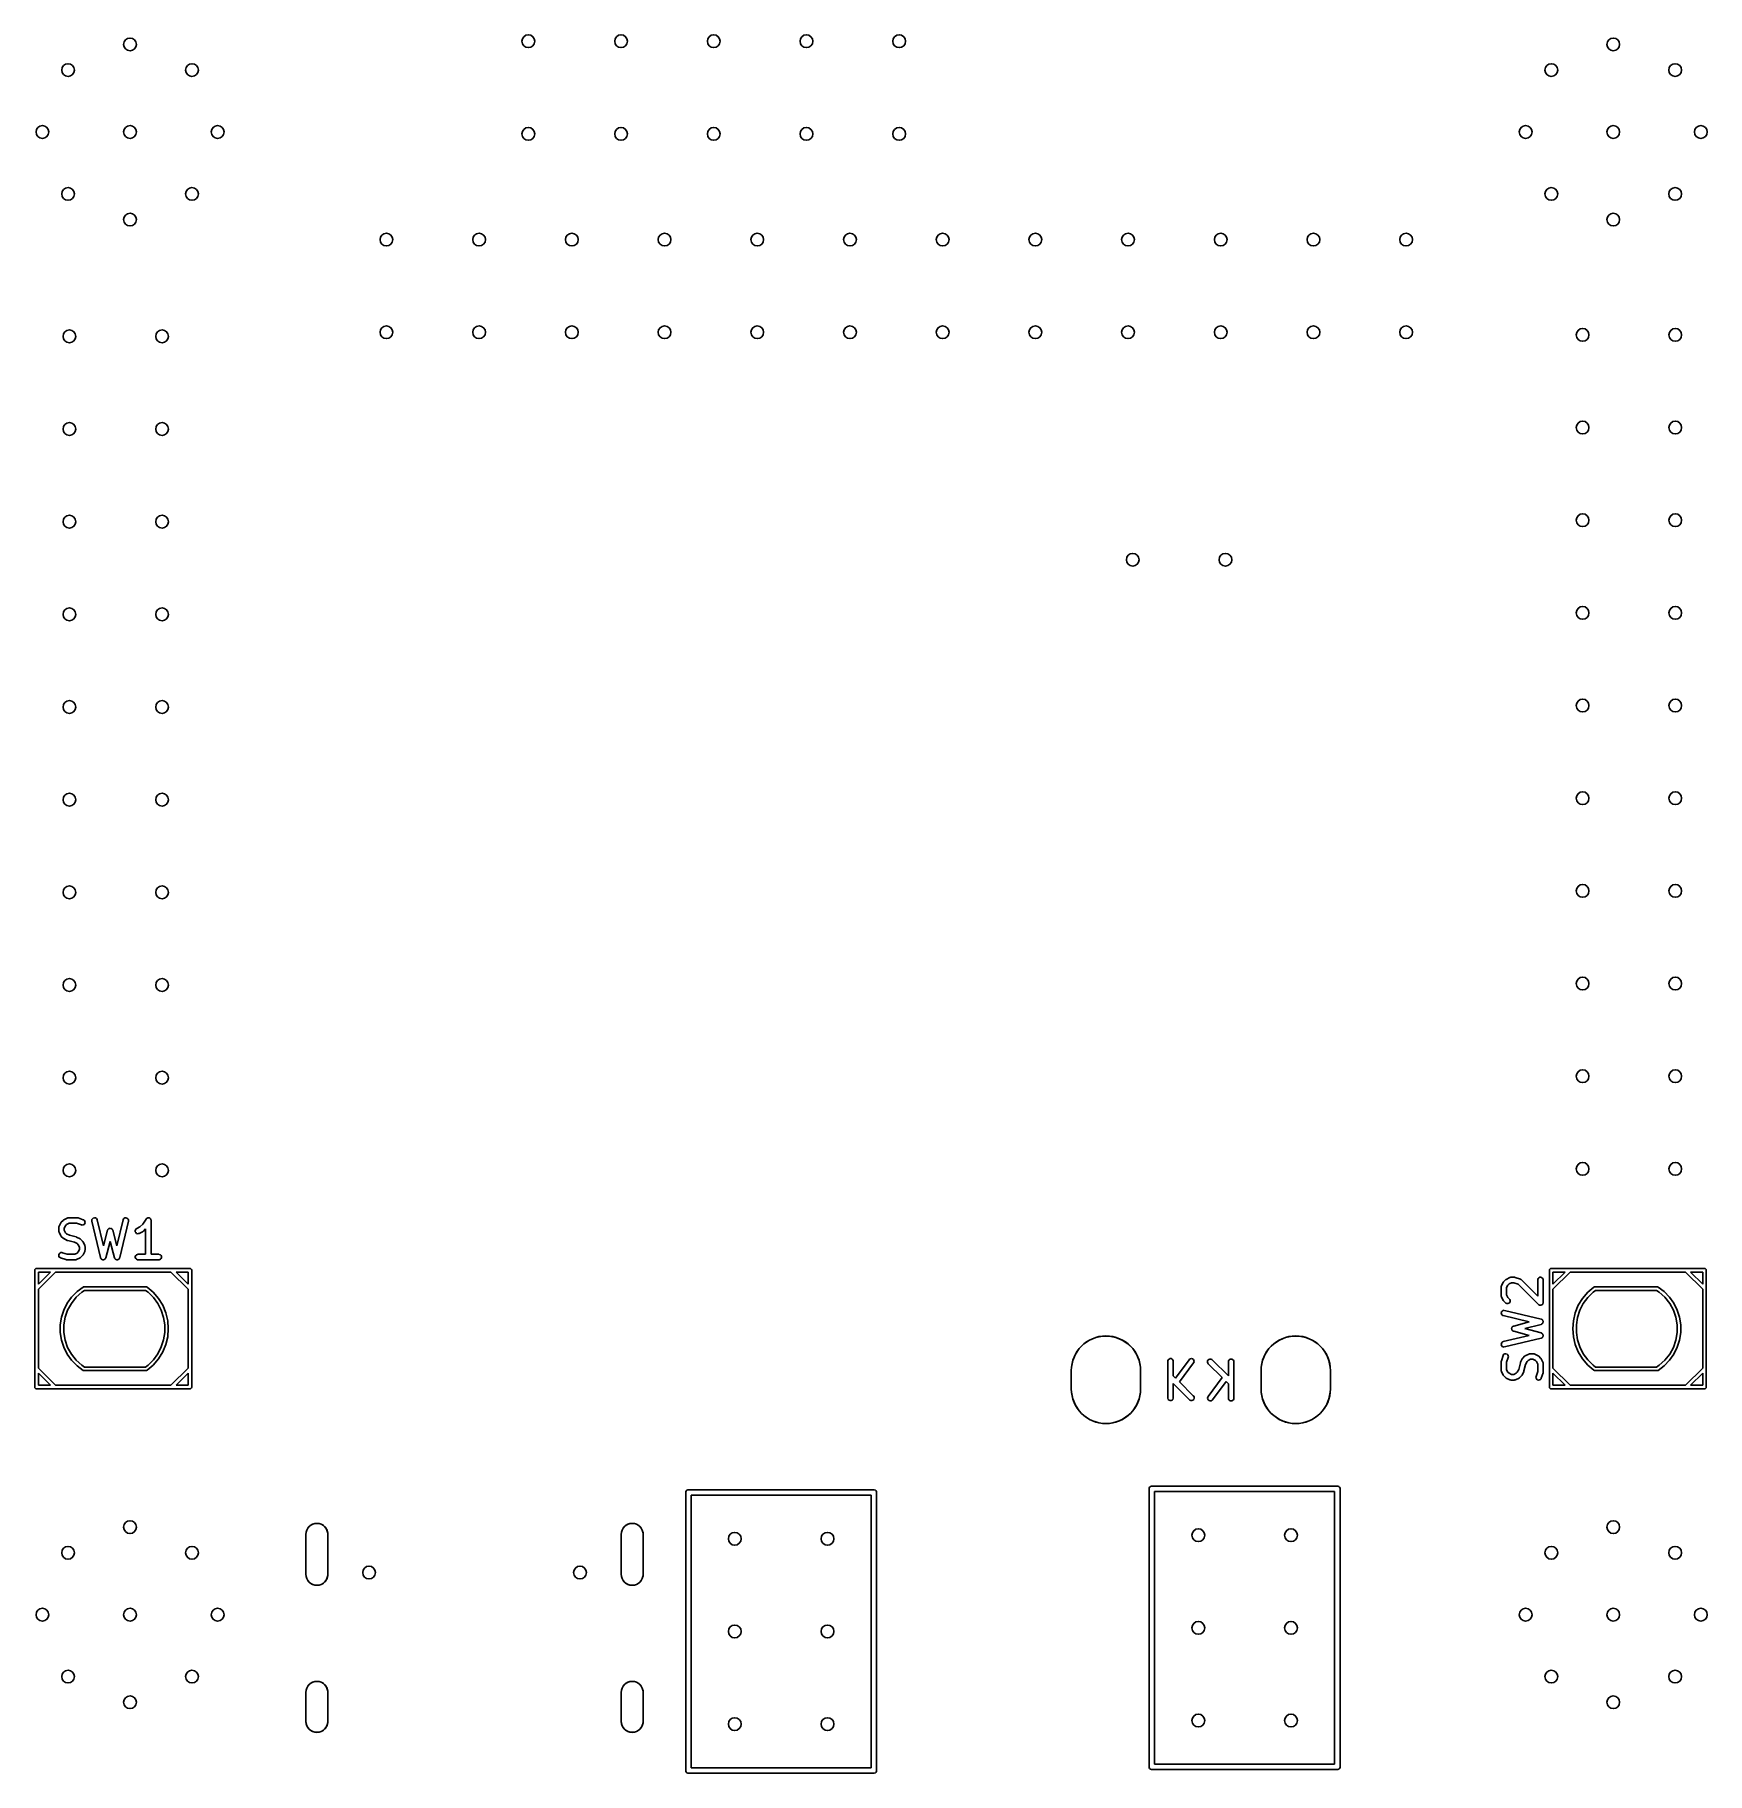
# Model space of a CAD drawing. Extents: x 0.3 to 2.1, y 0.23 to 2.1.
import ezdxf

# ---------------------------------------------------------------- set-up
doc = ezdxf.new("R2010")
doc.units = 0
doc.header["$MEASUREMENT"] = 0
doc.layers.add('BLACK', color=7, linetype='CONTINUOUS')

msp = doc.modelspace()

# ---------------------------------------------------------------- linework, layer by layer
at = {"layer": 'BLACK', "linetype": 'CONTINUOUS'}
for p, q in [((0.3258, 0.8237), (0.3277, 0.8255)), ((0.3277, 0.8255), (0.3279, 0.8257)), ((0.3279, 0.8257), (0.328, 0.8258)), ((0.328, 0.8258), (0.3281, 0.8258)), ((0.3281, 0.8258), (0.3282, 0.8259)), ((0.3282, 0.8259), (0.3285, 0.8261)), ((0.3282, 0.8259), (0.3282, 0.8259)), ((0.3285, 0.8261), (0.3322, 0.828)), ((0.3322, 0.828), (0.3328, 0.8282)), ((0.3328, 0.8282), (0.3329, 0.8282)), ((0.3329, 0.8282), (0.333, 0.8282)), ((0.333, 0.8282), (0.3335, 0.8283)), ((0.3335, 0.8283), (0.3429, 0.8283)), ((0.3429, 0.8283), (0.3432, 0.8282)), ((0.3432, 0.8282), (0.3433, 0.8283)), ((0.3433, 0.8283), (0.3434, 0.8282)), ((0.3434, 0.8282), (0.3435, 0.8282)), ((0.3435, 0.8282), (0.3436, 0.8282)), ((0.3436, 0.8282), (0.3439, 0.8281)), ((0.3439, 0.8281), (0.3495, 0.8262)), ((0.3495, 0.8262), (0.35, 0.826)), ((0.35, 0.826), (0.3509, 0.8253)), ((0.3587, 0.8252), (0.3589, 0.8263)), ((0.3589, 0.8263), (0.3595, 0.8273)), ((0.3595, 0.8273), (0.3604, 0.828)), ((0.3604, 0.828), (0.3616, 0.8283)), ((0.3616, 0.8283), (0.3627, 0.8281)), ((0.3627, 0.8281), (0.3637, 0.8275)), ((0.3637, 0.8275), (0.3644, 0.8266)), ((0.3644, 0.8266), (0.3645, 0.826)), ((0.3645, 0.826), (0.3712, 0.798)), ((0.3859, 0.798), (0.3925, 0.826)), ((0.3925, 0.826), (0.3927, 0.8266)), ((0.3927, 0.8266), (0.3934, 0.8275)), ((0.3934, 0.8275), (0.3944, 0.8281)), ((0.3944, 0.8281), (0.3955, 0.8283)), ((0.3955, 0.8283), (0.3966, 0.828)), ((0.3966, 0.828), (0.3976, 0.8273)), ((0.3976, 0.8273), (0.3982, 0.8263)), ((0.3982, 0.8263), (0.3984, 0.8252)), ((0.4137, 0.8216), (0.4173, 0.827)), ((0.4173, 0.827), (0.4177, 0.8274)), ((0.4173, 0.827), (0.4173, 0.827)), ((0.4173, 0.827), (0.4173, 0.827)), ((0.4173, 0.827), (0.4173, 0.827)), ((0.4177, 0.8274), (0.4179, 0.8276)), ((0.4179, 0.8276), (0.4181, 0.8278)), ((0.4181, 0.8278), (0.4184, 0.8279)), ((0.4184, 0.8279), (0.4187, 0.828)), ((0.4187, 0.828), (0.4189, 0.8281)), ((0.4189, 0.8281), (0.4192, 0.8282)), ((0.4192, 0.8282), (0.4195, 0.8282)), ((0.4195, 0.8282), (0.4198, 0.8283)), ((0.4198, 0.8283), (0.4201, 0.8282)), ((0.4201, 0.8282), (0.4204, 0.8282)), ((0.4204, 0.8282), (0.4206, 0.8281)), ((0.4206, 0.8281), (0.4209, 0.8281)), ((0.4209, 0.8281), (0.4212, 0.8279)), ((0.4212, 0.8279), (0.4214, 0.8278)), ((0.4214, 0.8278), (0.4216, 0.8276)), ((0.4216, 0.8276), (0.4219, 0.8274)), ((0.4219, 0.8274), (0.422, 0.8272)), ((0.422, 0.8272), (0.4222, 0.827)), ((0.4222, 0.827), (0.4224, 0.8267)), ((0.4224, 0.8267), (0.4225, 0.8265)), ((0.4225, 0.8265), (0.4226, 0.8262)), ((0.4226, 0.8262), (0.4227, 0.8259)), ((0.4227, 0.8259), (0.4227, 0.8253)), ((0.3231, 0.8178), (0.3232, 0.8184)), ((0.3231, 0.8141), (0.3231, 0.8178)), ((0.3232, 0.8135), (0.3231, 0.8141)), ((0.3232, 0.8186), (0.3234, 0.8191)), ((0.3232, 0.8185), (0.3232, 0.8186)), ((0.3232, 0.8184), (0.3232, 0.8185)), ((0.3232, 0.8134), (0.3232, 0.8135)), ((0.3232, 0.8133), (0.3232, 0.8134)), ((0.3234, 0.8128), (0.3232, 0.8133)), ((0.3234, 0.8191), (0.3253, 0.8229)), ((0.3253, 0.809), (0.3234, 0.8128)), ((0.3253, 0.8229), (0.3254, 0.8231)), ((0.3254, 0.8088), (0.3253, 0.809)), ((0.3254, 0.8231), (0.3255, 0.8232)), ((0.3255, 0.8087), (0.3254, 0.8088)), ((0.3255, 0.8233), (0.3256, 0.8234)), ((0.3255, 0.8232), (0.3255, 0.8233)), ((0.3255, 0.8086), (0.3255, 0.8087)), ((0.3256, 0.8085), (0.3255, 0.8086)), ((0.3256, 0.8234), (0.3257, 0.8234)), ((0.3257, 0.8085), (0.3256, 0.8085)), ((0.3257, 0.8234), (0.3258, 0.8237)), ((0.3258, 0.8082), (0.3257, 0.8085)), ((0.3277, 0.8064), (0.3258, 0.8082)), ((0.3304, 0.8198), (0.329, 0.8171)), ((0.329, 0.8171), (0.329, 0.8148)), ((0.329, 0.8148), (0.3304, 0.8121)), ((0.3315, 0.821), (0.3304, 0.8198)), ((0.3304, 0.8121), (0.3315, 0.8109)), ((0.3342, 0.8224), (0.3315, 0.821)), ((0.3315, 0.8109), (0.3346, 0.8094)), ((0.3424, 0.8224), (0.3342, 0.8224)), ((0.3346, 0.8094), (0.3418, 0.8076)), ((0.3418, 0.8076), (0.3418, 0.8075)), ((0.3418, 0.8075), (0.3418, 0.8075)), ((0.3418, 0.8075), (0.3421, 0.8075)), ((0.3421, 0.8075), (0.3423, 0.8074)), ((0.3423, 0.8074), (0.3423, 0.8074)), ((0.3423, 0.8074), (0.3424, 0.8073)), ((0.3476, 0.8206), (0.3424, 0.8224)), ((0.3424, 0.8073), (0.3461, 0.8055)), ((0.3482, 0.8205), (0.3476, 0.8206)), ((0.3493, 0.8206), (0.3482, 0.8205)), ((0.3504, 0.8211), (0.3493, 0.8206)), ((0.3511, 0.822), (0.3504, 0.8211)), ((0.3509, 0.8253), (0.3514, 0.8242)), ((0.3515, 0.8231), (0.3511, 0.822)), ((0.3514, 0.8242), (0.3515, 0.8231)), ((0.3588, 0.8246), (0.3587, 0.8252)), ((0.3682, 0.7853), (0.3588, 0.8246)), ((0.3712, 0.798), (0.3757, 0.8148)), ((0.3757, 0.815), (0.3758, 0.8151)), ((0.3757, 0.8148), (0.3757, 0.815)), ((0.3757, 0.815), (0.3757, 0.815)), ((0.3758, 0.8151), (0.3759, 0.8154)), ((0.3759, 0.8154), (0.3761, 0.8157)), ((0.3761, 0.8157), (0.3763, 0.816)), ((0.3763, 0.816), (0.3765, 0.8161)), ((0.3765, 0.8161), (0.3766, 0.8163)), ((0.3766, 0.8163), (0.3769, 0.8165)), ((0.3769, 0.8165), (0.3772, 0.8167)), ((0.3772, 0.8167), (0.3774, 0.8168)), ((0.3774, 0.8168), (0.3776, 0.8169)), ((0.3776, 0.8169), (0.378, 0.8169)), ((0.378, 0.8169), (0.3784, 0.817)), ((0.3784, 0.817), (0.3785, 0.817)), ((0.3785, 0.817), (0.3787, 0.817)), ((0.3787, 0.817), (0.3791, 0.8169)), ((0.3791, 0.8169), (0.3795, 0.8169)), ((0.3795, 0.8169), (0.3797, 0.8168)), ((0.3797, 0.8168), (0.3798, 0.8167)), ((0.3798, 0.8167), (0.3802, 0.8165)), ((0.3802, 0.8165), (0.3805, 0.8163)), ((0.3805, 0.8163), (0.3806, 0.8161)), ((0.3806, 0.8161), (0.3808, 0.816)), ((0.3808, 0.816), (0.381, 0.8157)), ((0.381, 0.8157), (0.3812, 0.8154)), ((0.3812, 0.8154), (0.3813, 0.8151)), ((0.3813, 0.8151), (0.3813, 0.815)), ((0.3813, 0.815), (0.3813, 0.815)), ((0.3813, 0.815), (0.3814, 0.8148)), ((0.3814, 0.8148), (0.3859, 0.798)), ((0.3983, 0.8246), (0.3889, 0.7853)), ((0.3984, 0.8252), (0.3983, 0.8246)), ((0.4056, 0.8144), (0.406, 0.8155)), ((0.4057, 0.8133), (0.4056, 0.8144)), ((0.4062, 0.8123), (0.4057, 0.8133)), ((0.406, 0.8155), (0.4067, 0.8164)), ((0.4071, 0.8115), (0.4062, 0.8123)), ((0.4067, 0.8164), (0.4072, 0.8167)), ((0.4082, 0.8111), (0.4071, 0.8115)), ((0.4072, 0.8167), (0.4105, 0.8184)), ((0.4093, 0.8112), (0.4082, 0.8111)), ((0.4099, 0.8114), (0.4093, 0.8112)), ((0.4136, 0.8133), (0.4099, 0.8114)), ((0.4105, 0.8184), (0.4137, 0.8216)), ((0.4139, 0.8135), (0.4136, 0.8133)), ((0.414, 0.8136), (0.4139, 0.8135)), ((0.4139, 0.8135), (0.4139, 0.8135)), ((0.4141, 0.8136), (0.414, 0.8136)), ((0.4142, 0.8137), (0.4141, 0.8136)), ((0.4144, 0.8139), (0.4142, 0.8137)), ((0.4168, 0.8163), (0.4144, 0.8139)), ((0.4168, 0.7889), (0.4168, 0.8163)), ((0.4227, 0.8253), (0.4227, 0.8253)), ((0.4227, 0.8253), (0.4227, 0.8253)), ((0.4227, 0.8253), (0.4227, 0.8253)), ((0.4227, 0.8253), (0.4227, 0.7889)), ((0.3231, 0.7882), (0.3235, 0.7893)), ((0.3232, 0.787), (0.3231, 0.7882)), ((0.3235, 0.7893), (0.3242, 0.7902)), ((0.3242, 0.7902), (0.3253, 0.7907)), ((0.3253, 0.7907), (0.3264, 0.7908)), ((0.3264, 0.7908), (0.327, 0.7906)), ((0.327, 0.7906), (0.3322, 0.7889)), ((0.3279, 0.8062), (0.3277, 0.8064)), ((0.328, 0.8061), (0.3279, 0.8062)), ((0.3281, 0.8061), (0.328, 0.8061)), ((0.3282, 0.806), (0.3281, 0.8061)), ((0.3285, 0.8058), (0.3282, 0.806)), ((0.3282, 0.806), (0.3282, 0.806)), ((0.3322, 0.8039), (0.3285, 0.8058)), ((0.3323, 0.8039), (0.3322, 0.8039)), ((0.3322, 0.7889), (0.3404, 0.7889)), ((0.3325, 0.8038), (0.3323, 0.8039)), ((0.3323, 0.8039), (0.3323, 0.8039)), ((0.3328, 0.8037), (0.3325, 0.8038)), ((0.34, 0.8019), (0.3328, 0.8037)), ((0.3328, 0.8037), (0.3328, 0.8037)), ((0.3328, 0.8037), (0.3328, 0.8037)), ((0.343, 0.8004), (0.34, 0.8019)), ((0.3404, 0.7889), (0.343, 0.7903)), ((0.3442, 0.7992), (0.343, 0.8004)), ((0.343, 0.7903), (0.3442, 0.7915)), ((0.3456, 0.7965), (0.3442, 0.7992)), ((0.3442, 0.7915), (0.3456, 0.7941)), ((0.3456, 0.7941), (0.3456, 0.7965)), ((0.3461, 0.8055), (0.3464, 0.8053)), ((0.3464, 0.8053), (0.3464, 0.8053)), ((0.3464, 0.8053), (0.3465, 0.8052)), ((0.3465, 0.8052), (0.3466, 0.8052)), ((0.3466, 0.8052), (0.3467, 0.8051)), ((0.3467, 0.8051), (0.3469, 0.8049)), ((0.3469, 0.8049), (0.3488, 0.803)), ((0.3488, 0.803), (0.3489, 0.8028)), ((0.3489, 0.8028), (0.349, 0.8028)), ((0.349, 0.8028), (0.3491, 0.8027)), ((0.3491, 0.788), (0.349, 0.7879)), ((0.3491, 0.8027), (0.3491, 0.8026)), ((0.3491, 0.8026), (0.3492, 0.8025)), ((0.3492, 0.7881), (0.3491, 0.7881)), ((0.3491, 0.7881), (0.3491, 0.788)), ((0.3492, 0.8025), (0.3493, 0.8023)), ((0.3493, 0.7884), (0.3492, 0.7881)), ((0.3493, 0.8023), (0.3512, 0.7985)), ((0.3512, 0.7921), (0.3493, 0.7884)), ((0.3512, 0.7985), (0.3514, 0.798)), ((0.3514, 0.7927), (0.3512, 0.7921)), ((0.3514, 0.798), (0.3514, 0.7979)), ((0.3514, 0.7979), (0.3514, 0.7978)), ((0.3514, 0.7978), (0.3515, 0.7972)), ((0.3515, 0.7935), (0.3514, 0.7929)), ((0.3514, 0.7929), (0.3514, 0.7928)), ((0.3514, 0.7928), (0.3514, 0.7927)), ((0.3515, 0.7972), (0.3515, 0.7935)), ((0.3785, 0.8026), (0.3739, 0.7852)), ((0.3832, 0.7852), (0.3785, 0.8026)), ((0.4061, 0.7876), (0.4069, 0.7884)), ((0.4069, 0.7884), (0.408, 0.7888)), ((0.408, 0.7888), (0.4085, 0.7889)), ((0.4085, 0.7889), (0.4168, 0.7889)), ((0.4227, 0.7889), (0.431, 0.7889)), ((0.431, 0.7889), (0.4316, 0.7888)), ((0.4316, 0.7888), (0.4327, 0.7884)), ((0.4327, 0.7884), (0.4335, 0.7876)), ((0.2972, 0.7717), (0.2974, 0.7724)), ((0.2972, 0.6457), (0.2972, 0.7717)), ((0.2974, 0.7724), (0.2985, 0.7735)), ((0.2985, 0.7735), (0.2992, 0.7736)), ((0.2992, 0.7736), (0.4646, 0.7736)), ((0.3197, 0.7697), (0.3012, 0.7512)), ((0.3012, 0.7697), (0.3012, 0.7567)), ((0.3012, 0.7567), (0.3141, 0.7697)), ((0.3141, 0.7697), (0.3012, 0.7697)), ((0.4441, 0.7697), (0.3197, 0.7697)), ((0.3237, 0.786), (0.3232, 0.787)), ((0.3246, 0.7853), (0.3237, 0.786)), ((0.3251, 0.785), (0.3246, 0.7853)), ((0.3307, 0.7832), (0.3251, 0.785)), ((0.331, 0.7831), (0.3307, 0.7832)), ((0.3311, 0.7831), (0.331, 0.7831)), ((0.3312, 0.783), (0.3311, 0.7831)), ((0.3313, 0.783), (0.3312, 0.783)), ((0.3314, 0.783), (0.3313, 0.783)), ((0.3317, 0.783), (0.3314, 0.783)), ((0.341, 0.783), (0.3317, 0.783)), ((0.3416, 0.7831), (0.341, 0.783)), ((0.3417, 0.7831), (0.3416, 0.7831)), ((0.3418, 0.7831), (0.3417, 0.7831)), ((0.3424, 0.7833), (0.3418, 0.7831)), ((0.3461, 0.7852), (0.3424, 0.7833)), ((0.3464, 0.7853), (0.3461, 0.7852)), ((0.3465, 0.7854), (0.3464, 0.7854)), ((0.3464, 0.7854), (0.3464, 0.7853)), ((0.3466, 0.7855), (0.3465, 0.7854)), ((0.3467, 0.7856), (0.3466, 0.7855)), ((0.3469, 0.7857), (0.3467, 0.7856)), ((0.3488, 0.7876), (0.3469, 0.7857)), ((0.3489, 0.7878), (0.3488, 0.7876)), ((0.349, 0.7879), (0.3489, 0.7878)), ((0.3682, 0.7851), (0.3682, 0.7853)), ((0.3682, 0.785), (0.3682, 0.7851)), ((0.3683, 0.7849), (0.3682, 0.785)), ((0.3684, 0.7847), (0.3683, 0.7849)), ((0.3686, 0.7844), (0.3684, 0.7847)), ((0.3688, 0.784), (0.3686, 0.7844)), ((0.3689, 0.7839), (0.3688, 0.784)), ((0.369, 0.7838), (0.3689, 0.7839)), ((0.3694, 0.7836), (0.369, 0.7838)), ((0.3697, 0.7833), (0.3694, 0.7836)), ((0.3699, 0.7833), (0.3697, 0.7833)), ((0.37, 0.7832), (0.3699, 0.7833)), ((0.3704, 0.7831), (0.37, 0.7832)), ((0.3709, 0.783), (0.3704, 0.7831)), ((0.371, 0.783), (0.3709, 0.783)), ((0.3712, 0.783), (0.371, 0.783)), ((0.3716, 0.7831), (0.3712, 0.783)), ((0.372, 0.7832), (0.3716, 0.7831)), ((0.3721, 0.7832), (0.372, 0.7832)), ((0.3723, 0.7833), (0.3721, 0.7832)), ((0.3726, 0.7835), (0.3723, 0.7833)), ((0.373, 0.7837), (0.3726, 0.7835)), ((0.3731, 0.7839), (0.373, 0.7837)), ((0.3732, 0.7839), (0.3731, 0.7839)), ((0.3734, 0.7843), (0.3732, 0.7839)), ((0.3737, 0.7846), (0.3734, 0.7843)), ((0.3738, 0.7849), (0.3737, 0.7846)), ((0.3739, 0.7852), (0.3738, 0.785)), ((0.3738, 0.785), (0.3738, 0.7849)), ((0.3738, 0.7849), (0.3738, 0.7849)), ((0.3833, 0.785), (0.3832, 0.7852)), ((0.3833, 0.7849), (0.3833, 0.785)), ((0.3834, 0.7846), (0.3833, 0.7849)), ((0.3833, 0.7849), (0.3833, 0.7849)), ((0.3837, 0.7843), (0.3834, 0.7846)), ((0.3839, 0.7839), (0.3837, 0.7843)), ((0.384, 0.7839), (0.3839, 0.7839)), ((0.3841, 0.7837), (0.384, 0.7839)), ((0.3845, 0.7835), (0.3841, 0.7837)), ((0.3848, 0.7833), (0.3845, 0.7835)), ((0.385, 0.7832), (0.3848, 0.7833)), ((0.3851, 0.7832), (0.385, 0.7832)), ((0.3855, 0.7831), (0.3851, 0.7832)), ((0.3859, 0.783), (0.3855, 0.7831)), ((0.3861, 0.783), (0.3859, 0.783)), ((0.3862, 0.783), (0.3861, 0.783)), ((0.3866, 0.7831), (0.3862, 0.783)), ((0.3871, 0.7832), (0.3866, 0.7831)), ((0.3872, 0.7833), (0.3871, 0.7832)), ((0.3873, 0.7833), (0.3872, 0.7833)), ((0.3877, 0.7836), (0.3873, 0.7833)), ((0.3881, 0.7838), (0.3877, 0.7836)), ((0.3883, 0.784), (0.3881, 0.7839)), ((0.3881, 0.7839), (0.3881, 0.7838)), ((0.3885, 0.7844), (0.3883, 0.784)), ((0.3887, 0.7847), (0.3885, 0.7844)), ((0.3888, 0.7849), (0.3887, 0.7847)), ((0.3889, 0.7853), (0.3888, 0.7851)), ((0.3888, 0.7851), (0.3888, 0.785)), ((0.3888, 0.785), (0.3888, 0.7849)), ((0.4056, 0.7865), (0.4061, 0.7876)), ((0.4056, 0.7854), (0.4056, 0.7865)), ((0.4061, 0.7843), (0.4056, 0.7854)), ((0.4069, 0.7835), (0.4061, 0.7843)), ((0.408, 0.7831), (0.4069, 0.7835)), ((0.4085, 0.783), (0.408, 0.7831)), ((0.431, 0.783), (0.4085, 0.783)), ((0.4316, 0.7831), (0.431, 0.783)), ((0.4327, 0.7835), (0.4316, 0.7831)), ((0.4335, 0.7843), (0.4327, 0.7835)), ((0.4335, 0.7876), (0.4339, 0.7865)), ((0.4339, 0.7854), (0.4335, 0.7843)), ((0.4339, 0.7865), (0.4339, 0.7854)), ((0.4626, 0.7512), (0.4441, 0.7697)), ((0.4496, 0.7697), (0.4626, 0.7567)), ((0.4626, 0.7697), (0.4496, 0.7697)), ((0.4626, 0.7567), (0.4626, 0.7697)), ((0.4646, 0.7736), (0.4653, 0.7735)), ((0.4653, 0.7735), (0.4664, 0.7724)), ((0.4664, 0.7724), (0.4665, 0.7717)), ((0.4665, 0.7717), (0.4665, 0.6457)), ((1.9311, 0.7717), (1.9313, 0.7724)), ((1.9311, 0.6457), (1.9311, 0.7717)), ((1.9313, 0.7724), (1.9323, 0.7735)), ((1.9323, 0.7735), (1.9331, 0.7736)), ((1.9331, 0.7736), (2.0984, 0.7736)), ((1.9536, 0.7697), (1.935, 0.7512)), ((1.935, 0.7697), (1.935, 0.7567)), ((1.935, 0.7567), (1.948, 0.7697)), ((1.948, 0.7697), (1.935, 0.7697)), ((2.0779, 0.7697), (1.9536, 0.7697)), ((2.0965, 0.7512), (2.0779, 0.7697)), ((2.0835, 0.7697), (2.0965, 0.7567)), ((2.0965, 0.7697), (2.0835, 0.7697)), ((2.0965, 0.7567), (2.0965, 0.7697)), ((2.0984, 0.7736), (2.0992, 0.7735)), ((2.0992, 0.7735), (2.1002, 0.7724)), ((2.1002, 0.7724), (2.1004, 0.7717)), ((2.1004, 0.7717), (2.1004, 0.6457)), ((0.3012, 0.7512), (0.3012, 0.6662)), ((0.3428, 0.7487), (0.3493, 0.7536)), ((0.3493, 0.7536), (0.3495, 0.7537)), ((0.3495, 0.7537), (0.3496, 0.7538)), ((0.3496, 0.7538), (0.3504, 0.7539)), ((0.3504, 0.7539), (0.4173, 0.7539)), ((0.4173, 0.7539), (0.4173, 0.7539)), ((0.4173, 0.7539), (0.4173, 0.7539)), ((0.4173, 0.7539), (0.4181, 0.7538)), ((0.4173, 0.7539), (0.4173, 0.7539)), ((0.4181, 0.7538), (0.4182, 0.7536)), ((0.4182, 0.7536), (0.4185, 0.7536)), ((0.4185, 0.7536), (0.4185, 0.7536)), ((0.4185, 0.7536), (0.4251, 0.7479)), ((0.4626, 0.6662), (0.4626, 0.7512)), ((1.8791, 0.7537), (1.8792, 0.7542)), ((1.8791, 0.7443), (1.8791, 0.7537)), ((1.8792, 0.7544), (1.8794, 0.755)), ((1.8792, 0.7543), (1.8792, 0.7544)), ((1.8792, 0.7542), (1.8792, 0.7543)), ((1.8794, 0.755), (1.8813, 0.7587)), ((1.8813, 0.7587), (1.8815, 0.759)), ((1.8815, 0.759), (1.8816, 0.7591)), ((1.8815, 0.759), (1.8815, 0.759)), ((1.8816, 0.7592), (1.8817, 0.7593)), ((1.8816, 0.7591), (1.8816, 0.7592)), ((1.8817, 0.7593), (1.8819, 0.7595)), ((1.8819, 0.7595), (1.8837, 0.7614)), ((1.8837, 0.7614), (1.884, 0.7616)), ((1.884, 0.7616), (1.8841, 0.7617)), ((1.884, 0.7616), (1.884, 0.7616)), ((1.8841, 0.7617), (1.8842, 0.7617)), ((1.8842, 0.7617), (1.8843, 0.7618)), ((1.8843, 0.7618), (1.8845, 0.7619)), ((1.8845, 0.7619), (1.8883, 0.7638)), ((1.8864, 0.7557), (1.885, 0.753)), ((1.885, 0.753), (1.885, 0.745)), ((1.8876, 0.7569), (1.8864, 0.7557)), ((1.8903, 0.7582), (1.8876, 0.7569)), ((1.8883, 0.7638), (1.8888, 0.764)), ((1.8888, 0.764), (1.8889, 0.764)), ((1.8889, 0.764), (1.889, 0.7641)), ((1.889, 0.7641), (1.8896, 0.7641)), ((1.8896, 0.7641), (1.8933, 0.7641)), ((1.8928, 0.7582), (1.8903, 0.7582)), ((1.8974, 0.7567), (1.8928, 0.7582)), ((1.8933, 0.7641), (1.8936, 0.7641)), ((1.8936, 0.7641), (1.8937, 0.7641)), ((1.8937, 0.7641), (1.8938, 0.7641)), ((1.8938, 0.7641), (1.8939, 0.7641)), ((1.8939, 0.7641), (1.894, 0.764)), ((1.894, 0.764), (1.8943, 0.764)), ((1.8943, 0.764), (1.8999, 0.7621)), ((1.9194, 0.7347), (1.8974, 0.7567)), ((1.8999, 0.7621), (1.9004, 0.7618)), ((1.9004, 0.7618), (1.9005, 0.7618)), ((1.9005, 0.7618), (1.9006, 0.7617)), ((1.9006, 0.7617), (1.901, 0.7614)), ((1.901, 0.7614), (1.9185, 0.7439)), ((1.9185, 0.7612), (1.9186, 0.7617)), ((1.9185, 0.7439), (1.9185, 0.7612)), ((1.9186, 0.7617), (1.919, 0.7628)), ((1.919, 0.7628), (1.9198, 0.7636)), ((1.9198, 0.7636), (1.9209, 0.7641)), ((1.9209, 0.7641), (1.922, 0.7641)), ((1.922, 0.7641), (1.9231, 0.7636)), ((1.9231, 0.7636), (1.9239, 0.7628)), ((1.9239, 0.7628), (1.9243, 0.7617)), ((1.9243, 0.7617), (1.9244, 0.7612)), ((1.9244, 0.7612), (1.9244, 0.7368)), ((1.935, 0.7512), (1.935, 0.6662)), ((1.9725, 0.7479), (1.9792, 0.7536)), ((1.9792, 0.7536), (1.9792, 0.7536)), ((1.9792, 0.7536), (1.9794, 0.7536)), ((1.9794, 0.7536), (1.9796, 0.7538)), ((1.9796, 0.7538), (1.9803, 0.7539)), ((1.9803, 0.7539), (1.9803, 0.7539)), ((1.9803, 0.7539), (1.9803, 0.7539)), ((1.9803, 0.7539), (1.9803, 0.7539)), ((1.9803, 0.7539), (2.0472, 0.7539)), ((2.0472, 0.7539), (2.048, 0.7538)), ((2.048, 0.7538), (2.0481, 0.7537)), ((2.0481, 0.7537), (2.0483, 0.7536)), ((2.0483, 0.7536), (2.0483, 0.7536)), ((2.0483, 0.7536), (2.0549, 0.7487)), ((2.0965, 0.6662), (2.0965, 0.7512)), ((0.3286, 0.7287), (0.3323, 0.7361)), ((0.3323, 0.7361), (0.337, 0.7428)), ((0.3367, 0.736), (0.3327, 0.7288)), ((0.3418, 0.7425), (0.3367, 0.736)), ((0.337, 0.7428), (0.3428, 0.7487)), ((0.348, 0.7481), (0.3418, 0.7425)), ((0.351, 0.75), (0.348, 0.7481)), ((0.4167, 0.75), (0.351, 0.75)), ((0.4194, 0.748), (0.4167, 0.75)), ((0.4252, 0.7422), (0.4194, 0.748)), ((0.4251, 0.7479), (0.4308, 0.7413)), ((0.4299, 0.7357), (0.4252, 0.7422)), ((0.4336, 0.7285), (0.4299, 0.7357)), ((0.4308, 0.7413), (0.4353, 0.7339)), ((0.4353, 0.7339), (0.4386, 0.7258)), ((1.8792, 0.7437), (1.8791, 0.7443)), ((1.8792, 0.7436), (1.8792, 0.7437)), ((1.8792, 0.7435), (1.8792, 0.7436)), ((1.8794, 0.743), (1.8792, 0.7435)), ((1.8813, 0.7392), (1.8794, 0.743)), ((1.8815, 0.739), (1.8813, 0.7392)), ((1.8815, 0.7389), (1.8815, 0.739)), ((1.8816, 0.7388), (1.8815, 0.7389)), ((1.8816, 0.7387), (1.8816, 0.7388)), ((1.8817, 0.7387), (1.8816, 0.7387)), ((1.8819, 0.7384), (1.8817, 0.7387)), ((1.8837, 0.7366), (1.8819, 0.7384)), ((1.8842, 0.7362), (1.8837, 0.7366)), ((1.8853, 0.7358), (1.8842, 0.7362)), ((1.885, 0.745), (1.8864, 0.7423)), ((1.8864, 0.7358), (1.8853, 0.7358)), ((1.8864, 0.7423), (1.8879, 0.7407)), ((1.8875, 0.7362), (1.8864, 0.7358)), ((1.8883, 0.737), (1.8875, 0.7362)), ((1.8879, 0.7407), (1.8883, 0.7403)), ((1.8883, 0.7403), (1.8887, 0.7392)), ((1.8887, 0.7381), (1.8883, 0.737)), ((1.8887, 0.7392), (1.8887, 0.7381)), ((1.9198, 0.7343), (1.9194, 0.7347)), ((1.9206, 0.734), (1.9198, 0.7343)), ((1.9209, 0.7339), (1.9206, 0.734)), ((1.922, 0.7339), (1.9209, 0.7339)), ((1.9209, 0.7339), (1.9209, 0.7339)), ((1.9231, 0.7343), (1.922, 0.7339)), ((1.9239, 0.7351), (1.9231, 0.7343)), ((1.9242, 0.7359), (1.9239, 0.7351)), ((1.9243, 0.7362), (1.9242, 0.7359)), ((1.9244, 0.7368), (1.9243, 0.7362)), ((1.959, 0.7258), (1.9623, 0.7339)), ((1.9623, 0.7339), (1.9669, 0.7413)), ((1.9677, 0.7357), (1.964, 0.7285)), ((1.9669, 0.7413), (1.9725, 0.7479)), ((1.9725, 0.7422), (1.9677, 0.7357)), ((1.9782, 0.748), (1.9725, 0.7422)), ((1.981, 0.75), (1.9782, 0.748)), ((2.0467, 0.75), (1.981, 0.75)), ((2.0497, 0.7481), (2.0467, 0.75)), ((2.0558, 0.7425), (2.0497, 0.7481)), ((2.0549, 0.7487), (2.0606, 0.7428)), ((2.061, 0.736), (2.0558, 0.7425)), ((2.0606, 0.7428), (2.0654, 0.7361)), ((2.0649, 0.7288), (2.061, 0.736)), ((2.0654, 0.7361), (2.0691, 0.7287)), ((0.3248, 0.7128), (0.3261, 0.7209)), ((0.3261, 0.7209), (0.3286, 0.7287)), ((0.33, 0.721), (0.3286, 0.7128)), ((0.3327, 0.7288), (0.33, 0.721)), ((0.4361, 0.7207), (0.4336, 0.7285)), ((0.4374, 0.7127), (0.4361, 0.7207)), ((0.4386, 0.7258), (0.4407, 0.7173)), ((0.4407, 0.7173), (0.4413, 0.7087)), ((1.8791, 0.7256), (1.8794, 0.7268)), ((1.8793, 0.7245), (1.8791, 0.7256)), ((1.8799, 0.7235), (1.8793, 0.7245)), ((1.8794, 0.7268), (1.8801, 0.7277)), ((1.8808, 0.7229), (1.8799, 0.7235)), ((1.8801, 0.7277), (1.8811, 0.7283)), ((1.8814, 0.7227), (1.8808, 0.7229)), ((1.8811, 0.7283), (1.8822, 0.7285)), ((1.9094, 0.716), (1.8814, 0.7227)), ((1.8822, 0.7285), (1.8828, 0.7284)), ((1.8828, 0.7284), (1.9221, 0.719)), ((1.8926, 0.7115), (1.9094, 0.716)), ((1.9222, 0.7133), (1.9048, 0.7087)), ((1.9221, 0.719), (1.9223, 0.719)), ((1.9224, 0.7134), (1.9222, 0.7133)), ((1.9223, 0.719), (1.9224, 0.719)), ((1.9224, 0.719), (1.9225, 0.7189)), ((1.9225, 0.7134), (1.9224, 0.7134)), ((1.9225, 0.7189), (1.9227, 0.7188)), ((1.9228, 0.7135), (1.9225, 0.7134)), ((1.9225, 0.7134), (1.9225, 0.7134)), ((1.9227, 0.7188), (1.923, 0.7186)), ((1.9231, 0.7138), (1.9228, 0.7135)), ((1.923, 0.7186), (1.9234, 0.7184)), ((1.9235, 0.714), (1.9231, 0.7138)), ((1.9234, 0.7184), (1.9235, 0.7183)), ((1.9235, 0.7183), (1.9236, 0.7182)), ((1.9237, 0.7142), (1.9235, 0.7141)), ((1.9235, 0.7141), (1.9235, 0.714)), ((1.9236, 0.7182), (1.9238, 0.7178)), ((1.9239, 0.7146), (1.9237, 0.7142)), ((1.9238, 0.7178), (1.9241, 0.7175)), ((1.9241, 0.7149), (1.9239, 0.7146)), ((1.9241, 0.7175), (1.9241, 0.7173)), ((1.9241, 0.7173), (1.9242, 0.7172)), ((1.9242, 0.7151), (1.9241, 0.7149)), ((1.9242, 0.7172), (1.9243, 0.7168)), ((1.9243, 0.7156), (1.9242, 0.7152)), ((1.9242, 0.7152), (1.9242, 0.7151)), ((1.9243, 0.7168), (1.9244, 0.7164)), ((1.9244, 0.7161), (1.9243, 0.7156)), ((1.9244, 0.7164), (1.9244, 0.7162)), ((1.9244, 0.7162), (1.9244, 0.7161)), ((1.9563, 0.7087), (1.957, 0.7173)), ((1.957, 0.7173), (1.959, 0.7258)), ((1.9615, 0.7207), (1.9602, 0.7127)), ((1.964, 0.7285), (1.9615, 0.7207)), ((2.0677, 0.721), (2.0649, 0.7288)), ((2.069, 0.7128), (2.0677, 0.721)), ((2.0691, 0.7287), (2.0716, 0.7209)), ((2.0716, 0.7209), (2.0728, 0.7128)), ((0.3248, 0.7045), (0.3248, 0.7128)), ((0.3261, 0.6964), (0.3248, 0.7045)), ((0.3286, 0.6886), (0.3261, 0.6964)), ((0.3286, 0.7128), (0.3286, 0.7045)), ((0.3286, 0.7045), (0.33, 0.6964)), ((0.33, 0.6964), (0.3327, 0.6885)), ((0.4336, 0.6889), (0.4361, 0.6966)), ((0.4361, 0.6966), (0.4374, 0.7046)), ((0.4374, 0.7046), (0.4374, 0.7127)), ((0.4407, 0.7), (0.4386, 0.6915)), ((0.4413, 0.7087), (0.4407, 0.7)), ((1.429, 0.6923), (1.4351, 0.6964)), ((1.4351, 0.6964), (1.4419, 0.6992)), ((1.4419, 0.6992), (1.4491, 0.7006)), ((1.4491, 0.7006), (1.4564, 0.7006)), ((1.4564, 0.7006), (1.4636, 0.6992)), ((1.4636, 0.6992), (1.4704, 0.6964)), ((1.4704, 0.6964), (1.4765, 0.6923)), ((1.6338, 0.6923), (1.6398, 0.6964)), ((1.6398, 0.6964), (1.6466, 0.6992)), ((1.6466, 0.6992), (1.6538, 0.7006)), ((1.6538, 0.7006), (1.6611, 0.7006)), ((1.6611, 0.7006), (1.6683, 0.6992)), ((1.6683, 0.6992), (1.6751, 0.6964)), ((1.6751, 0.6964), (1.6812, 0.6923)), ((1.8799, 0.6938), (1.8808, 0.6945)), ((1.8808, 0.6945), (1.8814, 0.6947)), ((1.8814, 0.6947), (1.9094, 0.7013)), ((1.9221, 0.6983), (1.8828, 0.6889)), ((1.8904, 0.7089), (1.8905, 0.7092)), ((1.8904, 0.7087), (1.8904, 0.7089)), ((1.8904, 0.7085), (1.8904, 0.7087)), ((1.8905, 0.7081), (1.8904, 0.7085)), ((1.8905, 0.7096), (1.8906, 0.7098)), ((1.8905, 0.7092), (1.8905, 0.7096)), ((1.8905, 0.7077), (1.8905, 0.7081)), ((1.8906, 0.7075), (1.8905, 0.7077)), ((1.8906, 0.7098), (1.8907, 0.71)), ((1.8907, 0.7074), (1.8906, 0.7075)), ((1.8907, 0.71), (1.8909, 0.7103)), ((1.8909, 0.707), (1.8907, 0.7074)), ((1.8909, 0.7103), (1.8911, 0.7106)), ((1.8911, 0.7067), (1.8909, 0.707)), ((1.8911, 0.7106), (1.8913, 0.7107)), ((1.8913, 0.7066), (1.8911, 0.7067)), ((1.8913, 0.7107), (1.8914, 0.7109)), ((1.8914, 0.7064), (1.8913, 0.7066)), ((1.8914, 0.7109), (1.8917, 0.7111)), ((1.8917, 0.7062), (1.8914, 0.7064)), ((1.8917, 0.7111), (1.892, 0.7113)), ((1.892, 0.706), (1.8917, 0.7062)), ((1.892, 0.7113), (1.8923, 0.7114)), ((1.8923, 0.7059), (1.892, 0.706)), ((1.8923, 0.7114), (1.8924, 0.7115)), ((1.8924, 0.7059), (1.8923, 0.7059)), ((1.8924, 0.7115), (1.8924, 0.7115)), ((1.8924, 0.7115), (1.8926, 0.7115)), ((1.8926, 0.7058), (1.8924, 0.7059)), ((1.8924, 0.7059), (1.8924, 0.7059)), ((1.9094, 0.7013), (1.8926, 0.7058)), ((1.9048, 0.7087), (1.9222, 0.704)), ((1.9223, 0.6984), (1.9221, 0.6983)), ((1.9222, 0.704), (1.9224, 0.7039)), ((1.9224, 0.6984), (1.9223, 0.6984)), ((1.9224, 0.7039), (1.9225, 0.7039)), ((1.9225, 0.6984), (1.9224, 0.6984)), ((1.9225, 0.7039), (1.9225, 0.7039)), ((1.9225, 0.7039), (1.9228, 0.7038)), ((1.9227, 0.6985), (1.9225, 0.6984)), ((1.923, 0.6987), (1.9227, 0.6985)), ((1.9228, 0.7038), (1.9231, 0.7036)), ((1.9234, 0.6989), (1.923, 0.6987)), ((1.9231, 0.7036), (1.9235, 0.7033)), ((1.9235, 0.6991), (1.9234, 0.6989)), ((1.9235, 0.7033), (1.9235, 0.7032)), ((1.9235, 0.7032), (1.9237, 0.7031)), ((1.9236, 0.6992), (1.9235, 0.6991)), ((1.9238, 0.6995), (1.9236, 0.6992)), ((1.9237, 0.7031), (1.9239, 0.7027)), ((1.9241, 0.6999), (1.9238, 0.6995)), ((1.9239, 0.7027), (1.9241, 0.7024)), ((1.9241, 0.7024), (1.9242, 0.7022)), ((1.9242, 0.7001), (1.9241, 0.7)), ((1.9241, 0.7), (1.9241, 0.6999)), ((1.9242, 0.7022), (1.9242, 0.7021)), ((1.9242, 0.7021), (1.9243, 0.7017)), ((1.9243, 0.7006), (1.9242, 0.7001)), ((1.9243, 0.7017), (1.9244, 0.7013)), ((1.9244, 0.701), (1.9243, 0.7006)), ((1.9244, 0.7013), (1.9244, 0.7011)), ((1.9244, 0.7011), (1.9244, 0.701)), ((1.957, 0.7), (1.9563, 0.7087)), ((1.959, 0.6915), (1.957, 0.7)), ((1.9602, 0.7127), (1.9602, 0.7046)), ((1.9602, 0.7046), (1.9615, 0.6966)), ((1.9615, 0.6966), (1.964, 0.6889)), ((2.0649, 0.6885), (2.0677, 0.6964)), ((2.0677, 0.6964), (2.069, 0.7045)), ((2.069, 0.7045), (2.069, 0.7128)), ((2.0716, 0.6964), (2.0691, 0.6886)), ((2.0728, 0.7045), (2.0716, 0.6964)), ((2.0728, 0.7128), (2.0728, 0.7045)), ((0.3323, 0.6812), (0.3286, 0.6886)), ((0.337, 0.6745), (0.3323, 0.6812)), ((0.3327, 0.6885), (0.3367, 0.6813)), ((0.3367, 0.6813), (0.3418, 0.6748)), ((0.4308, 0.676), (0.4251, 0.6694)), ((0.4252, 0.6751), (0.4299, 0.6816)), ((0.4299, 0.6816), (0.4336, 0.6889)), ((0.4353, 0.6835), (0.4308, 0.676)), ((0.4386, 0.6915), (0.4353, 0.6835)), ((1.417, 0.6742), (1.4198, 0.681)), ((1.4198, 0.681), (1.4238, 0.6871)), ((1.4238, 0.6871), (1.429, 0.6923)), ((1.4765, 0.6923), (1.4817, 0.6871)), ((1.4817, 0.6871), (1.4857, 0.681)), ((1.4857, 0.681), (1.4885, 0.6742)), ((1.52, 0.6751), (1.5208, 0.6759)), ((1.5208, 0.6759), (1.5219, 0.6763)), ((1.5219, 0.6763), (1.523, 0.6763)), ((1.523, 0.6763), (1.5241, 0.6759)), ((1.5241, 0.6759), (1.5249, 0.6751)), ((1.5426, 0.6752), (1.543, 0.6756)), ((1.543, 0.6756), (1.544, 0.6762)), ((1.544, 0.6762), (1.5451, 0.6764)), ((1.5451, 0.6764), (1.5462, 0.6761)), ((1.5462, 0.6761), (1.5471, 0.6754)), ((1.5471, 0.6754), (1.5477, 0.6744)), ((1.5628, 0.6746), (1.5637, 0.6755)), ((1.5637, 0.6755), (1.5647, 0.6759)), ((1.5647, 0.6759), (1.5659, 0.6759)), ((1.5659, 0.6759), (1.5669, 0.6755)), ((1.5669, 0.6755), (1.5674, 0.6751)), ((1.5853, 0.6746), (1.5862, 0.6755)), ((1.5862, 0.6755), (1.5872, 0.6759)), ((1.5872, 0.6759), (1.5884, 0.6759)), ((1.5884, 0.6759), (1.5894, 0.6755)), ((1.5894, 0.6755), (1.5902, 0.6746)), ((1.6217, 0.6742), (1.6245, 0.681)), ((1.6245, 0.681), (1.6286, 0.6871)), ((1.6286, 0.6871), (1.6338, 0.6923)), ((1.6812, 0.6923), (1.6864, 0.6871)), ((1.6864, 0.6871), (1.6905, 0.681)), ((1.6905, 0.681), (1.6933, 0.6742)), ((1.8791, 0.6917), (1.8793, 0.6928)), ((1.8794, 0.6906), (1.8791, 0.6917)), ((1.8793, 0.6928), (1.8799, 0.6938)), ((1.8793, 0.674), (1.8812, 0.6796)), ((1.8801, 0.6896), (1.8794, 0.6906)), ((1.8811, 0.689), (1.8801, 0.6896)), ((1.8822, 0.6888), (1.8811, 0.689)), ((1.8812, 0.6796), (1.8814, 0.6801)), ((1.8814, 0.6801), (1.8821, 0.681)), ((1.8821, 0.681), (1.8832, 0.6815)), ((1.8828, 0.6889), (1.8822, 0.6888)), ((1.8832, 0.6815), (1.8843, 0.6816)), ((1.8843, 0.6816), (1.8854, 0.6812)), ((1.8868, 0.6777), (1.885, 0.6726)), ((1.8854, 0.6812), (1.8863, 0.6805)), ((1.8863, 0.6805), (1.8868, 0.6794)), ((1.8868, 0.6794), (1.8869, 0.6783)), ((1.8869, 0.6783), (1.8868, 0.6777)), ((1.9001, 0.6725), (1.9019, 0.6762)), ((1.9019, 0.6762), (1.9021, 0.6765)), ((1.9021, 0.6765), (1.9021, 0.6766)), ((1.9021, 0.6766), (1.9022, 0.6766)), ((1.9022, 0.6767), (1.9023, 0.6768)), ((1.9022, 0.6766), (1.9022, 0.6767)), ((1.9023, 0.6768), (1.9025, 0.677)), ((1.9025, 0.677), (1.9044, 0.6789)), ((1.9044, 0.6789), (1.9046, 0.6791)), ((1.9046, 0.6791), (1.9047, 0.6792)), ((1.9046, 0.6791), (1.9046, 0.6791)), ((1.9047, 0.6792), (1.9048, 0.6792)), ((1.9048, 0.6792), (1.9049, 0.6793)), ((1.9049, 0.6793), (1.9051, 0.6794)), ((1.9051, 0.6794), (1.9089, 0.6813)), ((1.9109, 0.6757), (1.9082, 0.6744)), ((1.9089, 0.6813), (1.9094, 0.6815)), ((1.9094, 0.6815), (1.9095, 0.6815)), ((1.9095, 0.6815), (1.9096, 0.6816)), ((1.9096, 0.6816), (1.9102, 0.6816)), ((1.9102, 0.6816), (1.914, 0.6816)), ((1.9133, 0.6757), (1.9109, 0.6757)), ((1.916, 0.6744), (1.9133, 0.6757)), ((1.914, 0.6816), (1.9145, 0.6816)), ((1.9145, 0.6816), (1.9146, 0.6815)), ((1.9146, 0.6815), (1.9147, 0.6815)), ((1.9147, 0.6815), (1.9153, 0.6813)), ((1.9153, 0.6813), (1.919, 0.6794)), ((1.919, 0.6794), (1.9193, 0.6793)), ((1.9193, 0.6793), (1.9193, 0.6792)), ((1.9193, 0.6792), (1.9194, 0.6792)), ((1.9194, 0.6792), (1.9195, 0.6791)), ((1.9195, 0.6791), (1.9196, 0.6791)), ((1.9196, 0.6791), (1.9198, 0.6789)), ((1.9198, 0.6789), (1.9217, 0.677)), ((1.9217, 0.677), (1.9218, 0.6768)), ((1.9218, 0.6768), (1.9219, 0.6767)), ((1.9219, 0.6767), (1.922, 0.6766)), ((1.922, 0.6766), (1.922, 0.6766)), ((1.922, 0.6766), (1.9221, 0.6765)), ((1.9221, 0.6765), (1.9222, 0.6762)), ((1.9222, 0.6762), (1.9241, 0.6725)), ((1.9623, 0.6835), (1.959, 0.6915)), ((1.9669, 0.676), (1.9623, 0.6835)), ((1.964, 0.6889), (1.9677, 0.6816)), ((1.9725, 0.6694), (1.9669, 0.676)), ((1.9677, 0.6816), (1.9725, 0.6751)), ((2.0558, 0.6748), (2.061, 0.6813)), ((2.0654, 0.6812), (2.0606, 0.6745)), ((2.061, 0.6813), (2.0649, 0.6885)), ((2.0691, 0.6886), (2.0654, 0.6812)), ((0.3012, 0.6662), (0.3197, 0.6476)), ((0.3141, 0.6476), (0.3012, 0.6606)), ((0.3012, 0.6606), (0.3012, 0.6476)), ((0.3428, 0.6686), (0.337, 0.6745)), ((0.3418, 0.6748), (0.348, 0.6692)), ((0.3493, 0.6637), (0.3428, 0.6686)), ((0.348, 0.6692), (0.351, 0.6673)), ((0.3495, 0.6636), (0.3493, 0.6637)), ((0.3493, 0.6637), (0.3493, 0.6637)), ((0.3496, 0.6635), (0.3495, 0.6636)), ((0.3504, 0.6634), (0.3496, 0.6635)), ((0.4173, 0.6634), (0.3504, 0.6634)), ((0.351, 0.6673), (0.4167, 0.6673)), ((0.4167, 0.6673), (0.4194, 0.6693)), ((0.4181, 0.6635), (0.4173, 0.6634)), ((0.4173, 0.6634), (0.4173, 0.6634)), ((0.4173, 0.6634), (0.4173, 0.6634)), ((0.4173, 0.6634), (0.4173, 0.6634)), ((0.4182, 0.6637), (0.4181, 0.6635)), ((0.4185, 0.6638), (0.4182, 0.6637)), ((0.4251, 0.6694), (0.4185, 0.6638)), ((0.4185, 0.6638), (0.4185, 0.6638)), ((0.4194, 0.6693), (0.4252, 0.6751)), ((0.4441, 0.6476), (0.4626, 0.6662)), ((0.4626, 0.6606), (0.4496, 0.6476)), ((0.4626, 0.6476), (0.4626, 0.6606)), ((1.4154, 0.6634), (1.4155, 0.6671)), ((1.4154, 0.6437), (1.4154, 0.6634)), ((1.4154, 0.6634), (1.4154, 0.6437)), ((1.4155, 0.6671), (1.417, 0.6742)), ((1.4885, 0.6742), (1.49, 0.6671)), ((1.49, 0.6671), (1.4902, 0.6634)), ((1.4902, 0.6634), (1.4902, 0.6437)), ((1.4902, 0.6437), (1.4902, 0.6634)), ((1.5195, 0.674), (1.52, 0.6751)), ((1.5195, 0.6734), (1.5195, 0.674)), ((1.5195, 0.6341), (1.5195, 0.6734)), ((1.5249, 0.6751), (1.5253, 0.674)), ((1.5253, 0.674), (1.5254, 0.6734)), ((1.5254, 0.6734), (1.5254, 0.6578)), ((1.5254, 0.6578), (1.5277, 0.6554)), ((1.5277, 0.6554), (1.5426, 0.6752)), ((1.5473, 0.6717), (1.532, 0.6512)), ((1.5476, 0.6722), (1.5473, 0.6717)), ((1.5479, 0.6733), (1.5476, 0.6722)), ((1.5477, 0.6744), (1.5479, 0.6733)), ((1.5624, 0.6736), (1.5628, 0.6746)), ((1.5624, 0.6724), (1.5624, 0.6736)), ((1.5628, 0.6714), (1.5624, 0.6724)), ((1.5632, 0.6709), (1.5628, 0.6714)), ((1.5783, 0.6559), (1.5632, 0.6709)), ((1.5674, 0.6751), (1.5848, 0.6576)), ((1.5848, 0.673), (1.5849, 0.6736)), ((1.5848, 0.6576), (1.5848, 0.673)), ((1.5849, 0.6736), (1.5853, 0.6746)), ((1.5902, 0.6746), (1.5907, 0.6736)), ((1.5907, 0.6736), (1.5907, 0.673)), ((1.5907, 0.673), (1.5907, 0.6336)), ((1.6201, 0.6634), (1.6203, 0.6671)), ((1.6201, 0.6437), (1.6201, 0.6634)), ((1.6201, 0.6634), (1.6201, 0.6437)), ((1.6203, 0.6671), (1.6217, 0.6742)), ((1.6933, 0.6742), (1.6947, 0.6671)), ((1.6947, 0.6671), (1.6949, 0.6634)), ((1.6949, 0.6634), (1.6949, 0.6437)), ((1.6949, 0.6437), (1.6949, 0.6634)), ((1.8791, 0.6734), (1.8792, 0.6735)), ((1.8792, 0.6733), (1.8791, 0.6734)), ((1.8791, 0.673), (1.8792, 0.6733)), ((1.8791, 0.6637), (1.8791, 0.673)), ((1.8792, 0.6631), (1.8791, 0.6637)), ((1.8792, 0.6737), (1.8793, 0.674)), ((1.8792, 0.6736), (1.8792, 0.6737)), ((1.8792, 0.6735), (1.8792, 0.6736)), ((1.8792, 0.663), (1.8792, 0.6631)), ((1.8792, 0.6629), (1.8792, 0.663)), ((1.8794, 0.6623), (1.8792, 0.6629)), ((1.8813, 0.6586), (1.8794, 0.6623)), ((1.8815, 0.6583), (1.8813, 0.6586)), ((1.8816, 0.6582), (1.8815, 0.6583)), ((1.8815, 0.6583), (1.8815, 0.6583)), ((1.8816, 0.6581), (1.8816, 0.6582)), ((1.8817, 0.6581), (1.8816, 0.6581)), ((1.8819, 0.6578), (1.8817, 0.6581)), ((1.8837, 0.656), (1.8819, 0.6578)), ((1.885, 0.6726), (1.885, 0.6644)), ((1.885, 0.6644), (1.8864, 0.6617)), ((1.8864, 0.6617), (1.8876, 0.6605)), ((1.8876, 0.6605), (1.8903, 0.6591)), ((1.8903, 0.6591), (1.8926, 0.6591)), ((1.8926, 0.6591), (1.8953, 0.6605)), ((1.8953, 0.6605), (1.8965, 0.6617)), ((1.8965, 0.6617), (1.898, 0.6647)), ((1.898, 0.6647), (1.8998, 0.6719)), ((1.901, 0.6578), (1.8992, 0.656)), ((1.8998, 0.6719), (1.8999, 0.6719)), ((1.8999, 0.6722), (1.9, 0.6724)), ((1.8999, 0.6719), (1.8999, 0.6722)), ((1.8999, 0.6719), (1.8999, 0.6719)), ((1.9, 0.6724), (1.9001, 0.6725)), ((1.9, 0.6724), (1.9, 0.6724)), ((1.9012, 0.6581), (1.901, 0.6578)), ((1.9013, 0.6581), (1.9012, 0.6581)), ((1.9014, 0.6583), (1.9013, 0.6582)), ((1.9013, 0.6582), (1.9013, 0.6581)), ((1.9016, 0.6586), (1.9014, 0.6583)), ((1.9014, 0.6583), (1.9014, 0.6583)), ((1.9035, 0.6623), (1.9016, 0.6586)), ((1.9036, 0.6626), (1.9035, 0.6624)), ((1.9035, 0.6624), (1.9035, 0.6624)), ((1.9035, 0.6624), (1.9035, 0.6623)), ((1.9037, 0.6629), (1.9036, 0.6626)), ((1.9055, 0.6701), (1.9037, 0.663)), ((1.9037, 0.663), (1.9037, 0.6629)), ((1.9037, 0.6629), (1.9037, 0.6629)), ((1.907, 0.6732), (1.9055, 0.6701)), ((1.9082, 0.6744), (1.907, 0.6732)), ((1.9171, 0.6732), (1.916, 0.6744)), ((1.9166, 0.6565), (1.9168, 0.6571)), ((1.9168, 0.6571), (1.9185, 0.6623)), ((1.9185, 0.6705), (1.9171, 0.6732)), ((1.9185, 0.6623), (1.9185, 0.6705)), ((1.9243, 0.6609), (1.9224, 0.6552)), ((1.9241, 0.6725), (1.9243, 0.6719)), ((1.9243, 0.6719), (1.9243, 0.6718)), ((1.9243, 0.6718), (1.9243, 0.6717)), ((1.9243, 0.6717), (1.9244, 0.6712)), ((1.9244, 0.6613), (1.9243, 0.6612)), ((1.9243, 0.6612), (1.9243, 0.6611)), ((1.9243, 0.6611), (1.9243, 0.6609)), ((1.9244, 0.6712), (1.9244, 0.6618)), ((1.9244, 0.6618), (1.9244, 0.6615)), ((1.9244, 0.6615), (1.9244, 0.6614)), ((1.9244, 0.6614), (1.9244, 0.6613)), ((1.935, 0.6662), (1.9536, 0.6476)), ((1.948, 0.6476), (1.935, 0.6606)), ((1.935, 0.6606), (1.935, 0.6476)), ((1.9725, 0.6751), (1.9782, 0.6693)), ((1.9792, 0.6638), (1.9725, 0.6694)), ((1.9782, 0.6693), (1.981, 0.6673)), ((1.9794, 0.6637), (1.9792, 0.6638)), ((1.9792, 0.6638), (1.9792, 0.6638)), ((1.9796, 0.6635), (1.9794, 0.6637)), ((1.9803, 0.6634), (1.9796, 0.6635)), ((2.0472, 0.6634), (1.9803, 0.6634)), ((1.9803, 0.6634), (1.9803, 0.6634)), ((1.9803, 0.6634), (1.9803, 0.6634)), ((1.9803, 0.6634), (1.9803, 0.6634)), ((1.981, 0.6673), (2.0467, 0.6673)), ((2.0467, 0.6673), (2.0497, 0.6692)), ((2.048, 0.6635), (2.0472, 0.6634)), ((2.0481, 0.6636), (2.048, 0.6635)), ((2.0483, 0.6637), (2.0481, 0.6636)), ((2.0549, 0.6686), (2.0483, 0.6637)), ((2.0497, 0.6692), (2.0558, 0.6748)), ((2.0606, 0.6745), (2.0549, 0.6686)), ((2.0779, 0.6476), (2.0965, 0.6662)), ((2.0965, 0.6606), (2.0835, 0.6476)), ((2.0965, 0.6476), (2.0965, 0.6606)), ((0.2974, 0.6449), (0.2972, 0.6457)), ((0.2985, 0.6439), (0.2974, 0.6449)), ((0.2992, 0.6437), (0.2985, 0.6439)), ((0.4646, 0.6437), (0.2992, 0.6437)), ((0.3012, 0.6476), (0.3141, 0.6476)), ((0.3197, 0.6476), (0.4441, 0.6476)), ((0.4496, 0.6476), (0.4626, 0.6476)), ((0.4653, 0.6439), (0.4646, 0.6437)), ((0.4664, 0.6449), (0.4653, 0.6439)), ((0.4665, 0.6457), (0.4664, 0.6449)), ((1.4155, 0.64), (1.4154, 0.6437)), ((1.417, 0.6328), (1.4155, 0.64)), ((1.49, 0.64), (1.4885, 0.6328)), ((1.4902, 0.6437), (1.49, 0.64)), ((1.5429, 0.632), (1.5254, 0.6494)), ((1.5254, 0.6494), (1.5254, 0.6341)), ((1.532, 0.6512), (1.547, 0.6362)), ((1.5629, 0.6354), (1.5783, 0.6559)), ((1.5825, 0.6516), (1.5677, 0.6319)), ((1.5848, 0.6493), (1.5825, 0.6516)), ((1.5848, 0.6336), (1.5848, 0.6493)), ((1.6203, 0.64), (1.6201, 0.6437)), ((1.6217, 0.6328), (1.6203, 0.64)), ((1.6947, 0.64), (1.6933, 0.6328)), ((1.6949, 0.6437), (1.6947, 0.64)), ((1.884, 0.6558), (1.8837, 0.656)), ((1.884, 0.6557), (1.884, 0.6558)), ((1.8841, 0.6557), (1.884, 0.6557)), ((1.8842, 0.6556), (1.8841, 0.6557)), ((1.8843, 0.6556), (1.8842, 0.6556)), ((1.8845, 0.6554), (1.8843, 0.6556)), ((1.8883, 0.6535), (1.8845, 0.6554)), ((1.8888, 0.6533), (1.8883, 0.6535)), ((1.8889, 0.6533), (1.8888, 0.6533)), ((1.889, 0.6533), (1.8889, 0.6533)), ((1.8896, 0.6532), (1.889, 0.6533)), ((1.8933, 0.6532), (1.8896, 0.6532)), ((1.8939, 0.6533), (1.8933, 0.6532)), ((1.894, 0.6533), (1.8939, 0.6533)), ((1.8941, 0.6533), (1.894, 0.6533)), ((1.8946, 0.6535), (1.8941, 0.6533)), ((1.8984, 0.6554), (1.8946, 0.6535)), ((1.8986, 0.6556), (1.8984, 0.6554)), ((1.8987, 0.6556), (1.8986, 0.6556)), ((1.8988, 0.6557), (1.8987, 0.6556)), ((1.8989, 0.6557), (1.8988, 0.6557)), ((1.8992, 0.656), (1.8989, 0.6558)), ((1.8989, 0.6558), (1.8989, 0.6557)), ((1.9167, 0.6554), (1.9166, 0.6565)), ((1.9172, 0.6544), (1.9167, 0.6554)), ((1.9181, 0.6536), (1.9172, 0.6544)), ((1.9192, 0.6532), (1.9181, 0.6536)), ((1.9204, 0.6533), (1.9192, 0.6532)), ((1.9214, 0.6538), (1.9204, 0.6533)), ((1.9221, 0.6547), (1.9214, 0.6538)), ((1.9224, 0.6552), (1.9221, 0.6547)), ((1.9313, 0.6449), (1.9311, 0.6457)), ((1.9323, 0.6439), (1.9313, 0.6449)), ((1.9331, 0.6437), (1.9323, 0.6439)), ((2.0984, 0.6437), (1.9331, 0.6437)), ((1.935, 0.6476), (1.948, 0.6476)), ((1.9536, 0.6476), (2.0779, 0.6476)), ((2.0835, 0.6476), (2.0965, 0.6476)), ((2.0992, 0.6439), (2.0984, 0.6437)), ((2.1002, 0.6449), (2.0992, 0.6439)), ((2.1004, 0.6457), (2.1002, 0.6449)), ((1.4198, 0.6261), (1.417, 0.6328)), ((1.4238, 0.62), (1.4198, 0.6261)), ((1.429, 0.6148), (1.4238, 0.62)), ((1.4817, 0.62), (1.4765, 0.6148)), ((1.4857, 0.6261), (1.4817, 0.62)), ((1.4885, 0.6328), (1.4857, 0.6261)), ((1.5195, 0.6335), (1.5195, 0.6341)), ((1.52, 0.6324), (1.5195, 0.6335)), ((1.5208, 0.6316), (1.52, 0.6324)), ((1.5219, 0.6312), (1.5208, 0.6316)), ((1.523, 0.6312), (1.5219, 0.6312)), ((1.5241, 0.6316), (1.523, 0.6312)), ((1.5249, 0.6324), (1.5241, 0.6316)), ((1.5253, 0.6335), (1.5249, 0.6324)), ((1.5254, 0.6341), (1.5253, 0.6335)), ((1.5433, 0.6316), (1.5429, 0.632)), ((1.5444, 0.6312), (1.5433, 0.6316)), ((1.5455, 0.6312), (1.5444, 0.6312)), ((1.5466, 0.6316), (1.5455, 0.6312)), ((1.5474, 0.6324), (1.5466, 0.6316)), ((1.547, 0.6362), (1.5474, 0.6357)), ((1.5474, 0.6357), (1.5478, 0.6347)), ((1.5478, 0.6335), (1.5474, 0.6324)), ((1.5478, 0.6347), (1.5478, 0.6335)), ((1.5623, 0.6338), (1.5626, 0.6349)), ((1.5625, 0.6327), (1.5623, 0.6338)), ((1.5631, 0.6317), (1.5625, 0.6327)), ((1.5626, 0.6349), (1.5629, 0.6354)), ((1.564, 0.631), (1.5631, 0.6317)), ((1.5651, 0.6307), (1.564, 0.631)), ((1.5663, 0.6309), (1.5651, 0.6307)), ((1.5673, 0.6314), (1.5663, 0.6309)), ((1.5677, 0.6319), (1.5673, 0.6314)), ((1.5849, 0.6331), (1.5848, 0.6336)), ((1.5853, 0.632), (1.5849, 0.6331)), ((1.5862, 0.6312), (1.5853, 0.632)), ((1.5872, 0.6307), (1.5862, 0.6312)), ((1.5884, 0.6307), (1.5872, 0.6307)), ((1.5894, 0.6312), (1.5884, 0.6307)), ((1.5902, 0.632), (1.5894, 0.6312)), ((1.5907, 0.6331), (1.5902, 0.632)), ((1.5907, 0.6336), (1.5907, 0.6331)), ((1.6245, 0.6261), (1.6217, 0.6328)), ((1.6286, 0.62), (1.6245, 0.6261)), ((1.6338, 0.6148), (1.6286, 0.62)), ((1.6864, 0.62), (1.6812, 0.6148)), ((1.6905, 0.6261), (1.6864, 0.62)), ((1.6933, 0.6328), (1.6905, 0.6261)), ((1.4351, 0.6107), (1.429, 0.6148)), ((1.4419, 0.6079), (1.4351, 0.6107)), ((1.4491, 0.6065), (1.4419, 0.6079)), ((1.4564, 0.6065), (1.4491, 0.6065)), ((1.4636, 0.6079), (1.4564, 0.6065)), ((1.4704, 0.6107), (1.4636, 0.6079)), ((1.4765, 0.6148), (1.4704, 0.6107)), ((1.6398, 0.6107), (1.6338, 0.6148)), ((1.6466, 0.6079), (1.6398, 0.6107)), ((1.6538, 0.6065), (1.6466, 0.6079)), ((1.6611, 0.6065), (1.6538, 0.6065)), ((1.6683, 0.6079), (1.6611, 0.6065)), ((1.6751, 0.6107), (1.6683, 0.6079)), ((1.6812, 0.6148), (1.6751, 0.6107)), ((0.9994, 0.5319), (0.9995, 0.5325)), ((0.9994, 0.2319), (0.9994, 0.5319)), ((0.9995, 0.5325), (0.9999, 0.5335)), ((0.9999, 0.5335), (1.0007, 0.5343)), ((1.0007, 0.5343), (1.0018, 0.5348)), ((1.0018, 0.5348), (1.0024, 0.5348)), ((1.0024, 0.5348), (1.2024, 0.5348)), ((1.0053, 0.5289), (1.0053, 0.2348)), ((1.1994, 0.5289), (1.0053, 0.5289)), ((1.1994, 0.2348), (1.1994, 0.5289)), ((1.2024, 0.5348), (1.2029, 0.5348)), ((1.2029, 0.5348), (1.204, 0.5343)), ((1.204, 0.5343), (1.2048, 0.5335)), ((1.2048, 0.5335), (1.2053, 0.5325)), ((1.2053, 0.5325), (1.2053, 0.5319)), ((1.2053, 0.5319), (1.2053, 0.2319)), ((1.4994, 0.5358), (1.4995, 0.5364)), ((1.4994, 0.2358), (1.4994, 0.5358)), ((1.4995, 0.5364), (1.4999, 0.5375)), ((1.4999, 0.5375), (1.5007, 0.5383)), ((1.5007, 0.5383), (1.5018, 0.5387)), ((1.5018, 0.5387), (1.5024, 0.5388)), ((1.5024, 0.5388), (1.7024, 0.5388)), ((1.5053, 0.5329), (1.5053, 0.2388)), ((1.6994, 0.5329), (1.5053, 0.5329)), ((1.6994, 0.2388), (1.6994, 0.5329)), ((1.7024, 0.5388), (1.7029, 0.5387)), ((1.7029, 0.5387), (1.704, 0.5383)), ((1.704, 0.5383), (1.7048, 0.5375)), ((1.7048, 0.5375), (1.7053, 0.5364)), ((1.7053, 0.5364), (1.7053, 0.5358)), ((1.7053, 0.5358), (1.7053, 0.2358)), ((0.5898, 0.4868), (0.5899, 0.4884)), ((0.5899, 0.4884), (0.5907, 0.4913)), ((0.5907, 0.4913), (0.5922, 0.494)), ((0.5922, 0.494), (0.5944, 0.4962)), ((0.5944, 0.4962), (0.5971, 0.4977)), ((0.5971, 0.4977), (0.6, 0.4985)), ((0.6, 0.4985), (0.6031, 0.4985)), ((0.6031, 0.4985), (0.6061, 0.4977)), ((0.6061, 0.4977), (0.6088, 0.4962)), ((0.6088, 0.4962), (0.6109, 0.494)), ((0.6109, 0.494), (0.6125, 0.4913)), ((0.6125, 0.4913), (0.6133, 0.4884)), ((0.6133, 0.4884), (0.6134, 0.4868)), ((0.9299, 0.4868), (0.93, 0.4884)), ((0.93, 0.4884), (0.9308, 0.4913)), ((0.9308, 0.4913), (0.9324, 0.494)), ((0.9324, 0.494), (0.9345, 0.4962)), ((0.9345, 0.4962), (0.9372, 0.4977)), ((0.9372, 0.4977), (0.9402, 0.4985)), ((0.9402, 0.4985), (0.9433, 0.4985)), ((0.9433, 0.4985), (0.9463, 0.4977)), ((0.9463, 0.4977), (0.9489, 0.4962)), ((0.9489, 0.4962), (0.9511, 0.494)), ((0.9511, 0.494), (0.9526, 0.4913)), ((0.9526, 0.4913), (0.9534, 0.4884)), ((0.9534, 0.4884), (0.9535, 0.4868)), ((0.5898, 0.4435), (0.5898, 0.4868)), ((0.5898, 0.4868), (0.5898, 0.4435)), ((0.6134, 0.4868), (0.6134, 0.4435)), ((0.6134, 0.4435), (0.6134, 0.4868)), ((0.9299, 0.4435), (0.9299, 0.4868)), ((0.9299, 0.4868), (0.9299, 0.4435)), ((0.9535, 0.4868), (0.9535, 0.4435)), ((0.9535, 0.4435), (0.9535, 0.4868)), ((0.5899, 0.442), (0.5898, 0.4435)), ((0.5907, 0.439), (0.5899, 0.442)), ((0.5922, 0.4363), (0.5907, 0.439)), ((0.5944, 0.4341), (0.5922, 0.4363)), ((0.5971, 0.4326), (0.5944, 0.4341)), ((0.6, 0.4318), (0.5971, 0.4326)), ((0.6031, 0.4318), (0.6, 0.4318)), ((0.6061, 0.4326), (0.6031, 0.4318)), ((0.6088, 0.4341), (0.6061, 0.4326)), ((0.6109, 0.4363), (0.6088, 0.4341)), ((0.6125, 0.439), (0.6109, 0.4363)), ((0.6133, 0.442), (0.6125, 0.439)), ((0.6134, 0.4435), (0.6133, 0.442)), ((0.93, 0.442), (0.9299, 0.4435)), ((0.9308, 0.439), (0.93, 0.442)), ((0.9324, 0.4363), (0.9308, 0.439)), ((0.9345, 0.4341), (0.9324, 0.4363)), ((0.9372, 0.4326), (0.9345, 0.4341)), ((0.9402, 0.4318), (0.9372, 0.4326)), ((0.9433, 0.4318), (0.9402, 0.4318)), ((0.9463, 0.4326), (0.9433, 0.4318)), ((0.9489, 0.4341), (0.9463, 0.4326)), ((0.9511, 0.4363), (0.9489, 0.4341)), ((0.9526, 0.439), (0.9511, 0.4363)), ((0.9534, 0.442), (0.9526, 0.439)), ((0.9535, 0.4435), (0.9534, 0.442)), ((0.5899, 0.3179), (0.5907, 0.3209)), ((0.5907, 0.3209), (0.5922, 0.3235)), ((0.5922, 0.3235), (0.5944, 0.3257)), ((0.5944, 0.3257), (0.5971, 0.3273)), ((0.5971, 0.3273), (0.6, 0.328)), ((0.6, 0.328), (0.6031, 0.328)), ((0.6031, 0.328), (0.6061, 0.3273)), ((0.6061, 0.3273), (0.6088, 0.3257)), ((0.6088, 0.3257), (0.6109, 0.3235)), ((0.6109, 0.3235), (0.6125, 0.3209)), ((0.6125, 0.3209), (0.6133, 0.3179)), ((0.93, 0.3179), (0.9308, 0.3209)), ((0.9308, 0.3209), (0.9324, 0.3235)), ((0.9324, 0.3235), (0.9345, 0.3257)), ((0.9345, 0.3257), (0.9372, 0.3273)), ((0.9372, 0.3273), (0.9402, 0.328)), ((0.9402, 0.328), (0.9433, 0.328)), ((0.9433, 0.328), (0.9463, 0.3273)), ((0.9463, 0.3273), (0.9489, 0.3257)), ((0.9489, 0.3257), (0.9511, 0.3235)), ((0.9511, 0.3235), (0.9526, 0.3209)), ((0.9526, 0.3209), (0.9534, 0.3179)), ((0.5898, 0.3163), (0.5899, 0.3179)), ((0.5898, 0.2848), (0.5898, 0.3163)), ((0.5898, 0.3163), (0.5898, 0.2848)), ((0.6133, 0.3179), (0.6134, 0.3163)), ((0.6134, 0.3163), (0.6134, 0.2848)), ((0.6134, 0.2848), (0.6134, 0.3163)), ((0.9299, 0.3163), (0.93, 0.3179)), ((0.9299, 0.2848), (0.9299, 0.3163)), ((0.9299, 0.3163), (0.9299, 0.2848)), ((0.9534, 0.3179), (0.9535, 0.3163)), ((0.9535, 0.3163), (0.9535, 0.2848)), ((0.9535, 0.2848), (0.9535, 0.3163)), ((0.5899, 0.2833), (0.5898, 0.2848)), ((0.5907, 0.2803), (0.5899, 0.2833)), ((0.6133, 0.2833), (0.6125, 0.2803)), ((0.6134, 0.2848), (0.6133, 0.2833)), ((0.93, 0.2833), (0.9299, 0.2848)), ((0.9308, 0.2803), (0.93, 0.2833)), ((0.9534, 0.2833), (0.9526, 0.2803)), ((0.9535, 0.2848), (0.9534, 0.2833)), ((0.5922, 0.2777), (0.5907, 0.2803)), ((0.5944, 0.2755), (0.5922, 0.2777)), ((0.5971, 0.2739), (0.5944, 0.2755)), ((0.6, 0.2731), (0.5971, 0.2739)), ((0.6031, 0.2731), (0.6, 0.2731)), ((0.6061, 0.2739), (0.6031, 0.2731)), ((0.6088, 0.2755), (0.6061, 0.2739)), ((0.6109, 0.2777), (0.6088, 0.2755)), ((0.6125, 0.2803), (0.6109, 0.2777)), ((0.9324, 0.2777), (0.9308, 0.2803)), ((0.9345, 0.2755), (0.9324, 0.2777)), ((0.9372, 0.2739), (0.9345, 0.2755)), ((0.9402, 0.2731), (0.9372, 0.2739)), ((0.9433, 0.2731), (0.9402, 0.2731)), ((0.9463, 0.2739), (0.9433, 0.2731)), ((0.9489, 0.2755), (0.9463, 0.2739)), ((0.9511, 0.2777), (0.9489, 0.2755)), ((0.9526, 0.2803), (0.9511, 0.2777)), ((0.9995, 0.2313), (0.9994, 0.2319)), ((0.9999, 0.2302), (0.9995, 0.2313)), ((1.0007, 0.2294), (0.9999, 0.2302)), ((1.0018, 0.229), (1.0007, 0.2294)), ((1.0024, 0.2289), (1.0018, 0.229)), ((1.2024, 0.2289), (1.0024, 0.2289)), ((1.0053, 0.2348), (1.1994, 0.2348)), ((1.2029, 0.229), (1.2024, 0.2289)), ((1.204, 0.2294), (1.2029, 0.229)), ((1.2048, 0.2302), (1.204, 0.2294)), ((1.2053, 0.2313), (1.2048, 0.2302)), ((1.2053, 0.2319), (1.2053, 0.2313)), ((1.4995, 0.2353), (1.4994, 0.2358)), ((1.4999, 0.2342), (1.4995, 0.2353)), ((1.5007, 0.2334), (1.4999, 0.2342)), ((1.5018, 0.2329), (1.5007, 0.2334)), ((1.5024, 0.2329), (1.5018, 0.2329)), ((1.7024, 0.2329), (1.5024, 0.2329)), ((1.5053, 0.2388), (1.6994, 0.2388)), ((1.7029, 0.2329), (1.7024, 0.2329)), ((1.704, 0.2334), (1.7029, 0.2329)), ((1.7048, 0.2342), (1.704, 0.2334)), ((1.7053, 0.2353), (1.7048, 0.2342)), ((1.7053, 0.2358), (1.7053, 0.2353))]:
    msp.add_line(p, q, dxfattribs=at)
at = {"layer": 'BLACK'}
for centre in [(0.4, 2.0945), (0.4, 2.0945), (0.8297, 2.098), (0.8297, 2.098), (0.9297, 2.098), (0.9297, 2.098), (1.0297, 2.098), (1.0297, 2.098), (1.1297, 2.098), (1.1297, 2.098), (1.2297, 2.098), (1.2297, 2.098), (2, 2.0945), (2, 2.0945), (0.3332, 2.0668), (0.3332, 2.0668), (0.4668, 2.0668), (0.4668, 2.0668), (1.9332, 2.0668), (1.9332, 2.0668), (2.0668, 2.0668), (2.0668, 2.0668), (0.3055, 2), (0.3055, 2), (0.4, 2), (0.4, 2), (0.4945, 2), (0.4945, 2), (0.8297, 1.998), (0.8297, 1.998), (0.9297, 1.998), (0.9297, 1.998), (1.0297, 1.998), (1.0297, 1.998), (1.1297, 1.998), (1.1297, 1.998), (1.2297, 1.998), (1.2297, 1.998), (1.9055, 2), (1.9055, 2), (2, 2), (2, 2), (2.0945, 2), (2.0945, 2), (0.3332, 1.9332), (0.3332, 1.9332), (0.4668, 1.9332), (0.4668, 1.9332), (1.9332, 1.9332), (1.9332, 1.9332), (2.0668, 1.9332), (2.0668, 1.9332), (0.4, 1.9055), (0.4, 1.9055), (2, 1.9055), (2, 1.9055), (0.6766, 1.8839), (0.6766, 1.8839), (0.7766, 1.8839), (0.7766, 1.8839), (0.8766, 1.8839), (0.8766, 1.8839), (0.9766, 1.8839), (0.9766, 1.8839), (1.0766, 1.8839), (1.0766, 1.8839), (1.1766, 1.8839), (1.1766, 1.8839), (1.2766, 1.8839), (1.2766, 1.8839), (1.3766, 1.8839), (1.3766, 1.8839), (1.4766, 1.8839), (1.4766, 1.8839), (1.5766, 1.8839), (1.5766, 1.8839), (1.6766, 1.8839), (1.6766, 1.8839), (1.7766, 1.8839), (1.7766, 1.8839), (0.3346, 1.7795), (0.3346, 1.7795), (0.4346, 1.7795), (0.4346, 1.7795), (0.6766, 1.7839), (0.6766, 1.7839), (0.7766, 1.7839), (0.7766, 1.7839), (0.8766, 1.7839), (0.8766, 1.7839), (0.9766, 1.7839), (0.9766, 1.7839), (1.0766, 1.7839), (1.0766, 1.7839), (1.1766, 1.7839), (1.1766, 1.7839), (1.2766, 1.7839), (1.2766, 1.7839), (1.3766, 1.7839), (1.3766, 1.7839), (1.4766, 1.7839), (1.4766, 1.7839), (1.5766, 1.7839), (1.5766, 1.7839), (1.6766, 1.7839), (1.6766, 1.7839), (1.7766, 1.7839), (1.7766, 1.7839), (1.9669, 1.7811), (1.9669, 1.7811), (2.0669, 1.7811), (2.0669, 1.7811), (0.3346, 1.6795), (0.3346, 1.6795), (0.4346, 1.6795), (0.4346, 1.6795), (1.9669, 1.6811), (1.9669, 1.6811), (2.0669, 1.6811), (2.0669, 1.6811), (0.3346, 1.5795), (0.3346, 1.5795), (0.4346, 1.5795), (0.4346, 1.5795), (1.9669, 1.5811), (1.9669, 1.5811), (2.0669, 1.5811), (2.0669, 1.5811), (1.4817, 1.5384), (1.4817, 1.5384), (1.5817, 1.5384), (1.5817, 1.5384), (0.3346, 1.4795), (0.3346, 1.4795), (0.4346, 1.4795), (0.4346, 1.4795), (1.9669, 1.4811), (1.9669, 1.4811), (2.0669, 1.4811), (2.0669, 1.4811), (0.3346, 1.3795), (0.3346, 1.3795), (0.4346, 1.3795), (0.4346, 1.3795), (1.9669, 1.3811), (1.9669, 1.3811), (2.0669, 1.3811), (2.0669, 1.3811), (0.3346, 1.2795), (0.3346, 1.2795), (0.4346, 1.2795), (0.4346, 1.2795), (1.9669, 1.2811), (1.9669, 1.2811), (2.0669, 1.2811), (2.0669, 1.2811), (0.3346, 1.1795), (0.3346, 1.1795), (0.4346, 1.1795), (0.4346, 1.1795), (1.9669, 1.1811), (1.9669, 1.1811), (2.0669, 1.1811), (2.0669, 1.1811), (0.3346, 1.0795), (0.3346, 1.0795), (0.4346, 1.0795), (0.4346, 1.0795), (1.9669, 1.0811), (1.9669, 1.0811), (2.0669, 1.0811), (2.0669, 1.0811), (0.3346, 0.9795), (0.3346, 0.9795), (0.4346, 0.9795), (0.4346, 0.9795), (1.9669, 0.9811), (1.9669, 0.9811), (2.0669, 0.9811), (2.0669, 0.9811), (0.3346, 0.8795), (0.3346, 0.8795), (0.4346, 0.8795), (0.4346, 0.8795), (1.9669, 0.8811), (1.9669, 0.8811), (2.0669, 0.8811), (2.0669, 0.8811), (0.4, 0.4945), (0.4, 0.4945), (1.0524, 0.4819), (1.0524, 0.4819), (1.1524, 0.4819), (1.1524, 0.4819), (1.5524, 0.4858), (1.5524, 0.4858), (1.6524, 0.4858), (1.6524, 0.4858), (2, 0.4945), (2, 0.4945), (0.3332, 0.4668), (0.3332, 0.4668), (0.4668, 0.4668), (0.4668, 0.4668), (1.9332, 0.4668), (1.9332, 0.4668), (2.0668, 0.4668), (2.0668, 0.4668), (0.6579, 0.4455), (0.6579, 0.4455), (0.8854, 0.4455), (0.8854, 0.4455), (0.3055, 0.4), (0.3055, 0.4), (0.4, 0.4), (0.4, 0.4), (0.4945, 0.4), (0.4945, 0.4), (1.9055, 0.4), (1.9055, 0.4), (2, 0.4), (2, 0.4), (2.0945, 0.4), (2.0945, 0.4), (1.0524, 0.3819), (1.0524, 0.3819), (1.1524, 0.3819), (1.1524, 0.3819), (1.5524, 0.3858), (1.5524, 0.3858), (1.6524, 0.3858), (1.6524, 0.3858), (0.3332, 0.3332), (0.3332, 0.3332), (0.4668, 0.3332), (0.4668, 0.3332), (1.9332, 0.3332), (1.9332, 0.3332), (2.0668, 0.3332), (2.0668, 0.3332), (0.4, 0.3055), (0.4, 0.3055), (2, 0.3055), (2, 0.3055), (1.0524, 0.2819), (1.0524, 0.2819), (1.1524, 0.2819), (1.1524, 0.2819), (1.5524, 0.2858), (1.5524, 0.2858), (1.6524, 0.2858), (1.6524, 0.2858)]:
    msp.add_circle(centre, 0.00689, dxfattribs=at)
for centre, radius, start, end in [((1.4528, 0.6634), 0.0374, 0, 180), ((1.6575, 0.6634), 0.0374, 0, 180), ((1.4528, 0.6437), 0.0374, -180, 0), ((1.6575, 0.6437), 0.0374, 180, 360), ((0.6016, 0.4868), 0.0118, 0, 180), ((0.9417, 0.4868), 0.0118, 0, 180), ((0.6016, 0.4435), 0.0118, 180, 360), ((0.9417, 0.4435), 0.0118, 180, 360), ((0.6016, 0.3163), 0.0118, 0, 180), ((0.9417, 0.3163), 0.0118, 0, 180), ((0.6016, 0.2848), 0.0118, 180, 360), ((0.9417, 0.2848), 0.0118, 180, 360)]:
    msp.add_arc(centre, radius, start, end, dxfattribs=at)

doc.saveas('drawing.dxf')
